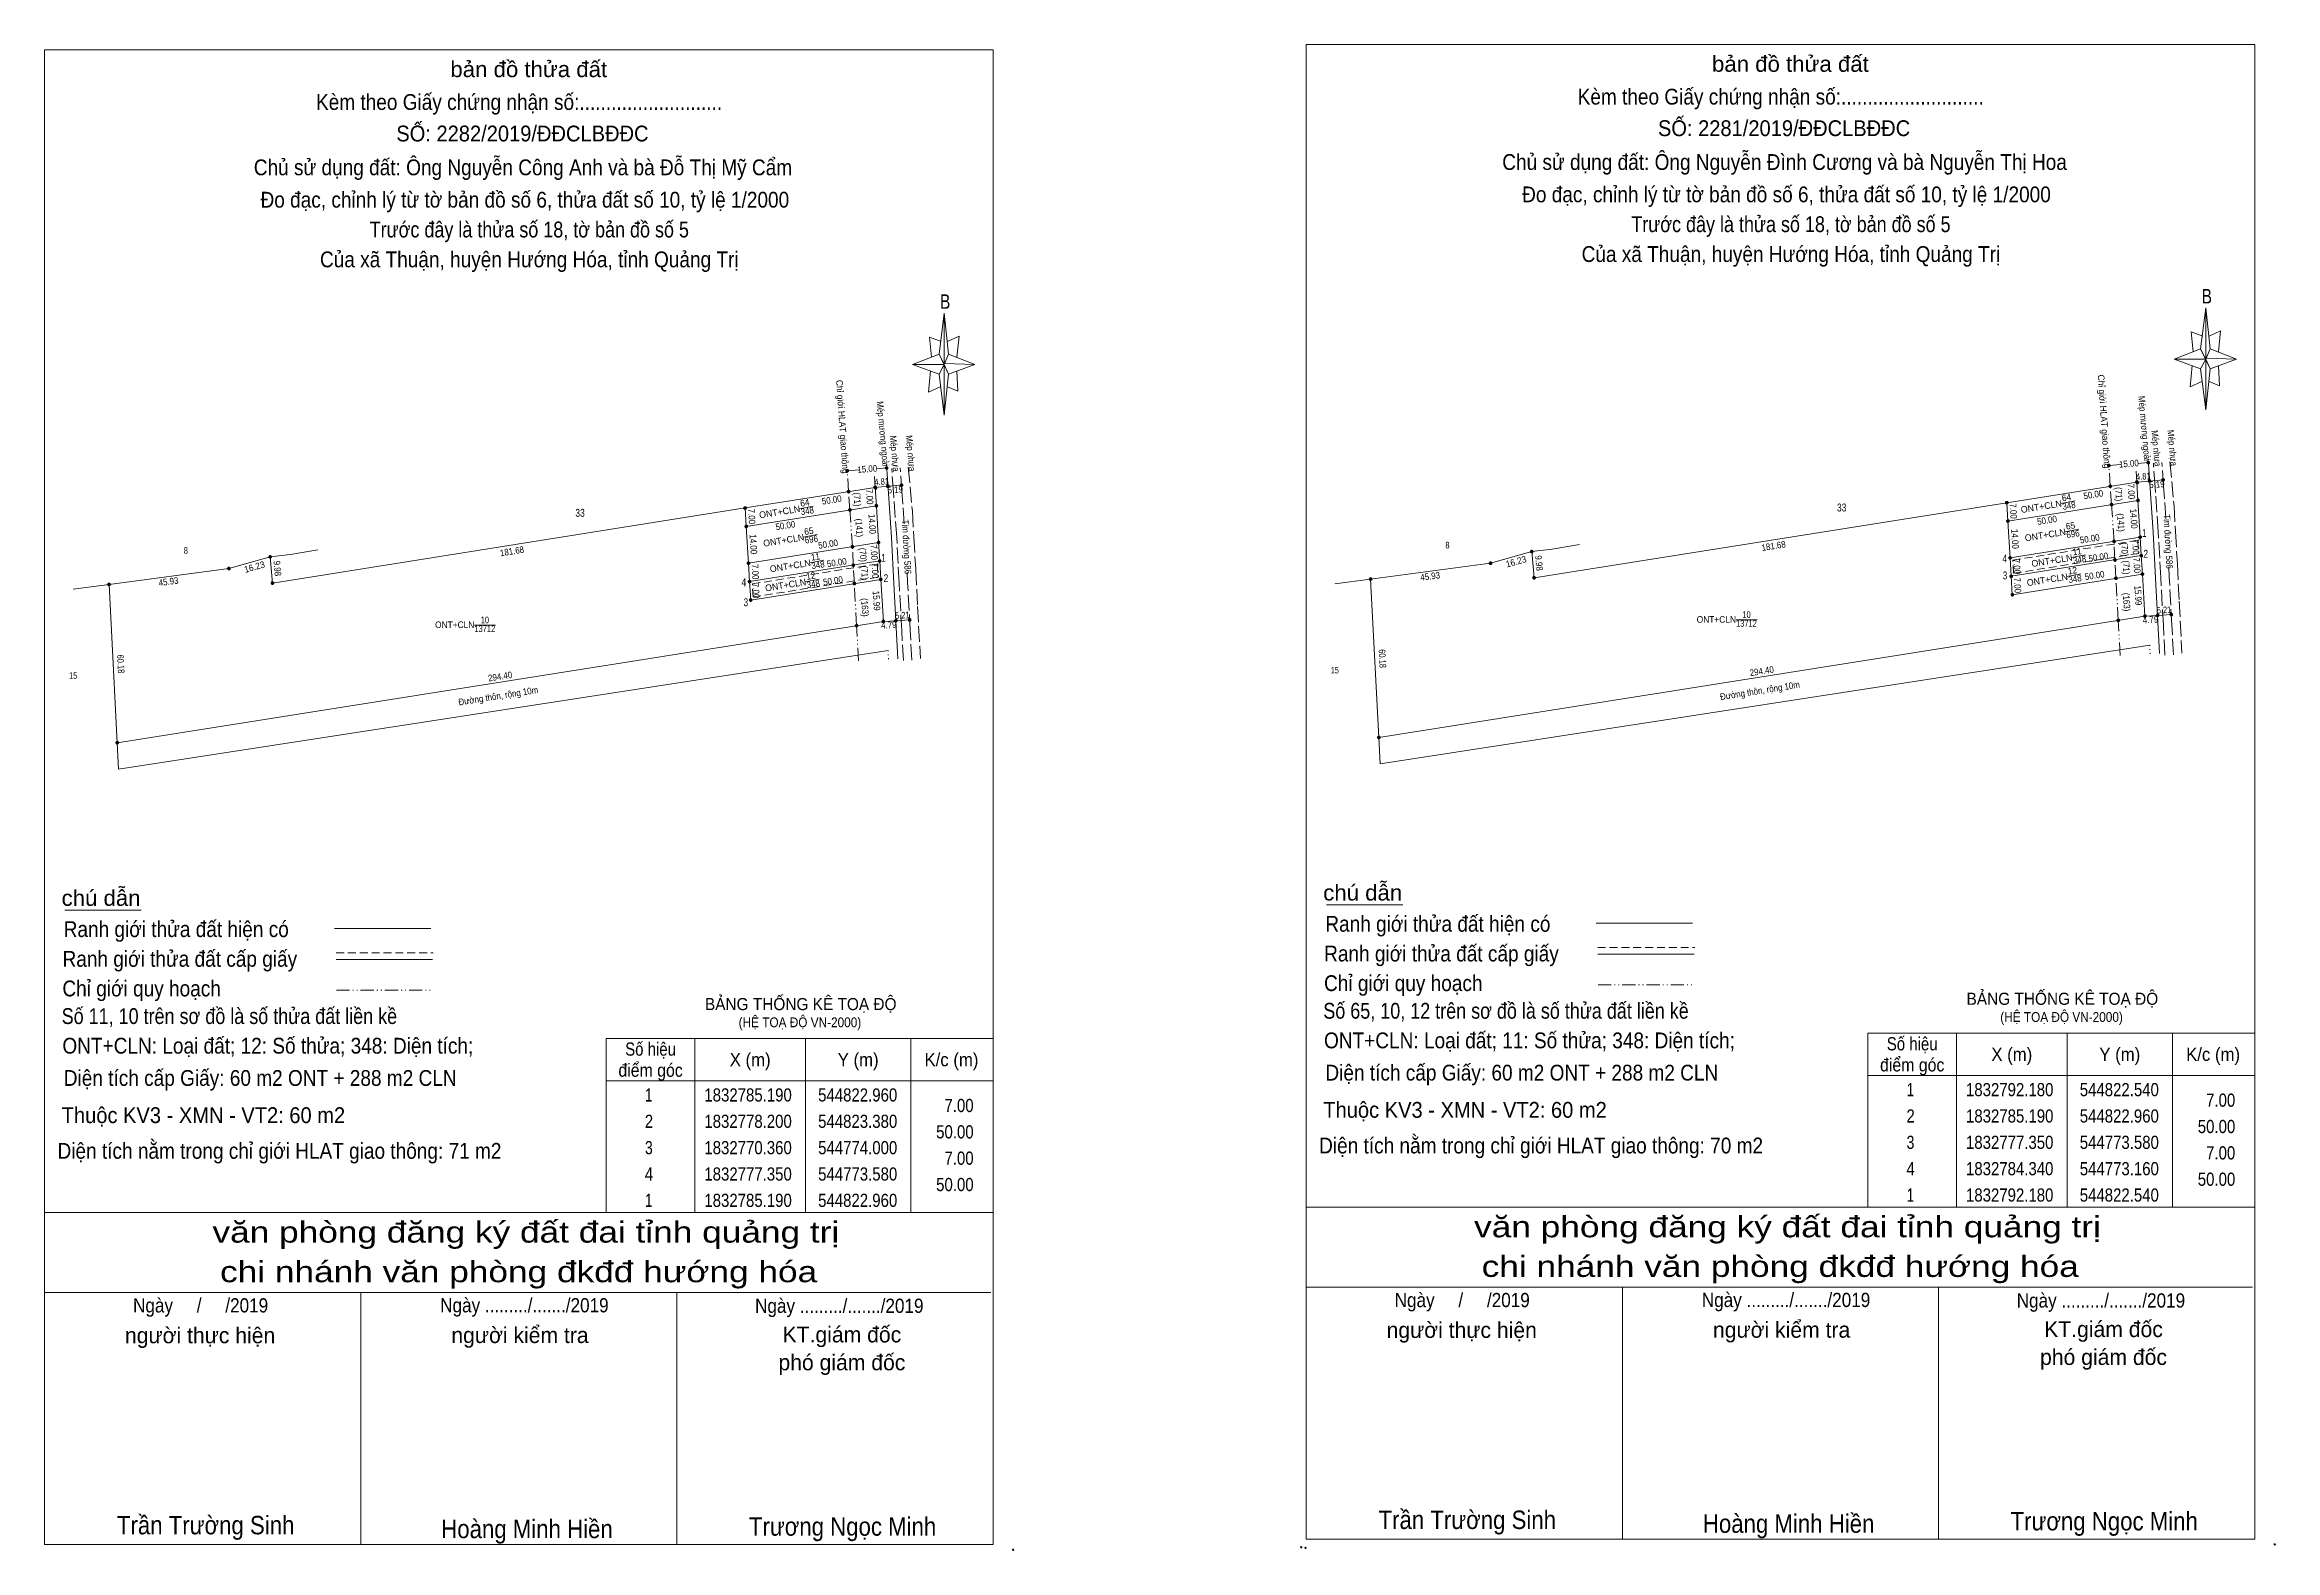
# Model space of a CAD drawing. Header units: metres. Extents: x 542053 to 545555, y 1832668 to 1833706.
# Drawn here: x 542582 to 543429, y 1833125 to 1833696 of the extents above; entities that cross this region are included whole.
import ezdxf
from ezdxf.enums import TextEntityAlignment as Align

# ---------------------------------------------------------------- set-up
doc = ezdxf.new("R2010")
doc.units = ezdxf.units.M
doc.header["$PDMODE"] = 32
doc.header["$PDSIZE"] = 0.5
for name, pattern in [('DASH_DOUBLE_DOT', [9.2, 5, -1.2, 0.3, -1.2, 0.3, -1.2]), ('DOT_DASHED', [7.7, 5, -1.2, 0.3, -1.2]), ('DOTTED', [1.5, 0.3, -1.2]), ('LONG_DASHED', [7.5, 6, -1.5]), ('MEDIUM_DASHED', [4.5, 3, -1.5])]:
    doc.linetypes.add(name, pattern=pattern)
for name, color, linetype, lineweight in [('1', 7, 'Continuous', 13), ('10', 7, 'Continuous', 13), ('17', 7, 'Continuous', 13), ('2', 7, 'Continuous', 13), ('28', 7, 'DASH_DOUBLE_DOT', 13), ('5', 7, 'Continuous', 13), ('6', 7, 'Continuous', 13), ('63', 7, 'Continuous', 13)]:
    doc.layers.add(name, color=color, linetype=linetype, lineweight=lineweight)

msp = doc.modelspace()

# ---------------------------------------------------------------- texts
at = {"layer": '1'}
for s, width, p in [('10', 0.85, (542749.255, 1833476.61)), ('ONT+CLN', 0.95, (543216.675, 1833476.81)), ('10', 0.85, (543228.125, 1833478.63)), ('ONT+CLN', 0.95, (542737.805, 1833474.79)), ('13712', 0.85, (542749.235, 1833473.3)), ('13712', 0.85, (543228.105, 1833475.32))]:
    msp.add_text(s, height=2.5, dxfattribs=dict(at, width=width)).set_placement(p, align=Align.CENTER)
for s, height, width, p in [('BẢNG THỐNG KÊ TOẠ ĐỘ ', 4.6, 0.95, (542832.78, 1833329.77)), ('BẢNG THỐNG KÊ TOẠ ĐỘ ', 4.6, 0.95, (543311.65, 1833331.79)), ('(HỆ TOẠ ĐỘ VN-2000)', 3.72, 0.9, (542845.58, 1833323.29)), ('(HỆ TOẠ ĐỘ VN-2000)', 3.72, 0.9, (543324.45, 1833325.31))]:
    msp.add_text(s, height=height, dxfattribs=dict(at, width=width)).set_placement(p)
at = {"layer": '2'}
for s, width, p in [('33', 0.8, (543264.255, 1833519.04)), ('33', 0.8, (542785.385, 1833517.02)), ('1', 0.65, (543379.105, 1833509.37)), ('2', 0.8, (543379.655, 1833501.46)), ('1', 0.65, (542900.555, 1833499.92)), ('4', 0.8, (543326.135, 1833499.69)), ('3', 0.75, (543326.26, 1833493.27)), ('4', 0.8, (542847.575, 1833490.68)), ('2', 0.8, (542901.475, 1833492.2)), ('3', 0.75, (542848.33, 1833483.07))]:
    msp.add_text(s, height=3, dxfattribs=dict(at, width=width)).set_placement(p, align=Align.CENTER)
at = {"layer": '28'}
for s, rotation, width, p in [('Chỉ giới HLAT giao thông', 273.945, 0.95, (542883.785, 1833551.106)), ('Chỉ giới HLAT giao thông', 273.945, 0.95, (543362.655, 1833553.126)), ('Mép mương ngoài', 275.25, 0.9, (542899.091, 1833548.444)), ('Mép mương ngoài', 275.25, 0.9, (543377.961, 1833550.464)), ('Mép nhựa', 275.25, 0.9, (542903.56, 1833540.894)), ('Mép nhựa', 275.25, 0.9, (542909.64, 1833541.024)), ('Mép nhựa', 275.25, 0.9, (543382.43, 1833542.914)), ('Mép nhựa', 275.25, 0.9, (543388.51, 1833543.044)), ('15.00', 4.52, 0.9, (543373.356, 1833535.954)), ('15.00', 4.52, 0.9, (542894.486, 1833533.934)), ('Tim đường 586', 273.151, 0.9, (542908.093, 1833505.524)), ('Tim đường 586', 273.151, 0.9, (543386.963, 1833507.544))]:
    msp.add_text(s, height=2.5, rotation=rotation, dxfattribs=dict(at, width=width)).set_placement(p, align=Align.CENTER)
at = {"layer": '5'}
for s, height, width, p in [('bản đồ thửa đất', 6, 1.05, (543244.785, 1833685.89)), ('bản đồ thửa đất', 6, 1.05, (542765.915, 1833683.87)), ('Kèm theo Giấy chứng nhận số:...........................', 6, 0.9, (542762.23, 1833671.43)), ('Kèm theo Giấy chứng nhận số:...........................', 6, 0.9, (543241.1, 1833673.45)), ('SỐ: 2282/2019/ĐĐCLBĐĐC', 6, 0.95, (542763.51, 1833659.47)), ('SỐ: 2281/2019/ĐĐCLBĐĐC', 6, 0.95, (543242.38, 1833661.49)), ('Chủ sử dụng đất: Ông Nguyễn Công Anh và bà Đỗ Thị Mỹ Cẩm', 6, 0.9, (542763.71, 1833646.63)), ('Chủ sử dụng đất: Ông Nguyễn Đình Cương và bà Nguyễn Thị Hoa', 6, 0.9, (543242.58, 1833648.65)), ('Đo đạc, chỉnh lý từ tờ bản đồ số 6, thửa đất số 10, tỷ lệ 1/2000 ', 6, 0.9, (542765.43, 1833634.35)), ('Đo đạc, chỉnh lý từ tờ bản đồ số 6, thửa đất số 10, tỷ lệ 1/2000 ', 6, 0.9, (543244.3, 1833636.37)), ('Trước đây là thửa số 18, tờ bản đồ số 5', 6, 0.85, (543244.99, 1833625.05)), ('Trước đây là thửa số 18, tờ bản đồ số 5', 6, 0.85, (542766.12, 1833623.03)), ('Của xã Thuận, huyện Hướng Hóa, tỉnh Quảng Trị', 6, 0.9, (542766.12, 1833611.7)), ('Của xã Thuận, huyện Hướng Hóa, tỉnh Quảng Trị', 6, 0.9, (543244.99, 1833613.72)), ('B', 5.51, 0.8, (542923.965, 1833595.95)), ('B', 5.51, 0.8, (543402.835, 1833597.97)), ('văn phòng đăng ký đất đai tỉnh quảng trị', 8, 1.25, (542764.82, 1833241.55)), ('văn phòng đăng ký đất đai tỉnh quảng trị', 8, 1.25, (543243.69, 1833243.57)), ('chi nhánh văn phòng đkđđ hướng hóa', 8, 1.25, (542762.065, 1833226.51)), ('chi nhánh văn phòng đkđđ hướng hóa', 8, 1.25, (543240.935, 1833228.53)), ('Ngày     /     /2019', 5.4, 0.9, (542641.355, 1833215.03)), ('Ngày ........./......./2019', 5.4, 0.9, (542764.26, 1833215.07)), ('Ngày ........./......./2019', 5.4, 0.9, (542883.78, 1833214.87)), ('Ngày     /     /2019', 5.4, 0.9, (543120.225, 1833217.05)), ('Ngày ........./......./2019', 5.4, 0.9, (543243.13, 1833217.09)), ('Ngày ........./......./2019', 5.4, 0.9, (543362.65, 1833216.89)), ('Trần Trường Sinh', 7, 0.9, (543122.145, 1833132.85)), ('Trần Trường Sinh', 7, 0.9, (542643.275, 1833130.83)), ('Hoàng Minh Hiền', 7, 0.9, (542765.245, 1833129.39)), ('Trương Ngọc Minh', 7, 0.9, (542885.035, 1833130.31)), ('Hoàng Minh Hiền', 7, 0.9, (543244.115, 1833131.41)), ('Trương Ngọc Minh', 7, 0.9, (543363.905, 1833132.33))]:
    msp.add_text(s, height=height, dxfattribs=dict(at, width=width)).set_placement(p, align=Align.CENTER)
for s, p in [('người thực hiện', (542641.165, 1833203.35)), ('người kiểm tra', (542762.58, 1833203.43)), ('KT.giám đốc', (542884.77, 1833203.67)), ('người thực hiện', (543120.035, 1833205.37)), ('người kiểm tra', (543241.45, 1833205.45)), ('KT.giám đốc', (543363.64, 1833205.69)), ('phó giám đốc', (542884.77, 1833193.09)), ('phó giám đốc', (543363.64, 1833195.11))]:
    msp.add_text(s, height=6, dxfattribs=at).set_placement(p, align=Align.CENTER)
at = {"layer": '6'}
for s, width, p in [('chú dẫn', 1.05, (543067.46, 1833371.37)), ('chú dẫn', 1.05, (542588.59, 1833369.35)), ('Ranh giới thửa đất hiện có ', 0.9, (542589.39, 1833357.51)), ('Ranh giới thửa đất hiện có ', 0.9, (543068.26, 1833359.53)), ('Ranh giới thửa đất cấp giấy', 0.9, (542588.95, 1833346.23)), ('Ranh giới thửa đất cấp giấy', 0.9, (543067.82, 1833348.25)), ('Chỉ giới quy hoạch', 0.9, (543067.78, 1833337.01)), ('Chỉ giới quy hoạch', 0.9, (542588.91, 1833334.99)), ('Số 11, 10 trên sơ đồ là số thửa đất liền kề', 0.85, (542588.63, 1833324.51)), ('Số 65, 10, 12 trên sơ đồ là số thửa đất liền kề', 0.85, (543067.5, 1833326.53)), ('ONT+CLN: Loại đất; 12: Số thửa; 348: Diện tích;', 0.9, (542588.91, 1833313.27)), ('ONT+CLN: Loại đất; 11: Số thửa; 348: Diện tích;', 0.9, (543067.78, 1833315.29)), ('Diện tích cấp Giấy: 60 m2 ONT + 288 m2 CLN', 0.9, (543068.3, 1833303.05)), ('Diện tích cấp Giấy: 60 m2 ONT + 288 m2 CLN', 0.9, (542589.43, 1833301.03)), ('Thuộc KV3 - XMN - VT2: 60 m2', 0.95, (542588.63, 1833286.91)), ('Thuộc KV3 - XMN - VT2: 60 m2', 0.95, (543067.5, 1833288.93)), ('Diện tích nằm trong chỉ giới HLAT giao thông: 71 m2', 0.9, (542587.04, 1833273.37)), ('Diện tích nằm trong chỉ giới HLAT giao thông: 70 m2', 0.9, (543065.91, 1833275.39))]:
    msp.add_text(s, height=6, dxfattribs=dict(at, width=width)).set_placement(p)
at = {"layer": '63'}
for s, rotation, width, p in [('4.81', 4.536, 0.85, (542899.956, 1833529.099)), ('4.81', 4.536, 0.85, (543378.826, 1833531.119)), ('5.19', 4.534, 0.9, (543383.986, 1833528.079)), ('64', 9.021, 0.95, (542870.879, 1833521.099)), ('50.00', 9.021, 0.9, (542881.099, 1833522.18)), ('(71)', 273.439, 0.9, (542889.352, 1833523.51)), ('7.00', 273.439, 0.9, (542894.073, 1833524.525)), ('5.19', 4.534, 0.9, (542905.116, 1833526.059)), ('7.00', 273.439, 0.9, (543328.183, 1833519.105)), ('64', 9.021, 0.95, (543349.749, 1833523.119)), ('348', 9.021, 0.9, (543350.704, 1833520.021)), ('50.00', 9.021, 0.9, (543359.969, 1833524.2)), ('(71)', 273.439, 0.9, (543368.222, 1833525.53)), ('7.00', 273.439, 0.9, (543372.943, 1833526.545)), ('7.00', 273.439, 0.9, (542849.313, 1833517.085)), ('50.00', 9.021, 0.9, (542863.519, 1833512.46)), ('348', 9.021, 0.9, (542871.834, 1833518.001)), ('65', 9.021, 0.95, (542872.404, 1833510.332)), ('(141)', 273.441, 0.9, (542890.092, 1833512.74)), ('14.00', 273.441, 0.9, (542895.052, 1833514.19)), ('50.00', 9.021, 0.9, (543342.389, 1833514.48)), ('65', 9.021, 0.95, (543351.274, 1833512.352)), ('(141)', 273.441, 0.9, (543368.962, 1833514.76)), ('14.00', 273.441, 0.9, (543373.922, 1833516.21)), ('181.68', 9.025, 0.9, (542759.734, 1833502.702)), ('14.00', 273.441, 0.9, (542849.942, 1833506.51)), ('696', 9.021, 0.9, (542873.364, 1833507.227)), ('50.00', 9.021, 0.9, (542879.719, 1833505.44)), ('(70)', 273.441, 0.9, (542891.542, 1833502.49)), ('7.00', 273.439, 0.9, (542895.773, 1833503.475)), ('181.68', 9.025, 0.9, (543238.604, 1833504.722)), ('14.00', 273.441, 0.9, (543328.812, 1833508.53)), ('696', 9.021, 0.9, (543352.234, 1833509.247)), ('11', 9.021, 0.9, (543353.794, 1833502.618)), ('50.00', 9.021, 0.9, (543358.589, 1833507.46)), ('(70)', 273.441, 0.9, (543370.412, 1833504.51)), ('7.00', 273.439, 0.9, (543374.643, 1833505.495)), ('16.23', 15.8, 0.95, (542662.135, 1833496.788)), ('9.98', 275.059, 0.9, (542669.274, 1833497.31)), ('7.00', 273.439, 0.9, (542850.663, 1833496.065)), ('12', 9.021, 0.95, (542873.154, 1833493.338)), ('348', 9.021, 0.9, (542875.874, 1833497.501)), ('11', 9.021, 0.9, (542874.924, 1833500.598)), ('50.00', 9.021, 0.9, (542883.019, 1833498.43)), ('(71)', 273.441, 0.9, (542892.172, 1833495.69)), ('7.00', 273.439, 0.9, (542896.193, 1833496.485)), ('45.93', 7.532, 0.9, (543108.211, 1833493.209)), ('16.23', 15.8, 0.95, (543141.005, 1833498.808)), ('9.98', 275.059, 0.9, (543148.144, 1833499.33)), ('7.00', 273.439, 0.9, (543329.533, 1833498.085)), ('12', 9.021, 0.95, (543352.024, 1833495.358)), ('348', 9.021, 0.9, (543354.744, 1833499.521)), ('50.00', 9.021, 0.9, (543360.449, 1833493.52)), ('50.00', 9.021, 0.9, (543361.889, 1833500.45)), ('(71)', 273.441, 0.9, (543371.042, 1833497.71)), ('7.00', 273.439, 0.9, (543375.063, 1833498.505)), ('45.93', 7.532, 0.9, (542629.341, 1833491.189)), ('7.00', 273.439, 0.9, (542850.903, 1833488.895)), ('348', 9.021, 0.9, (542874.114, 1833490.241)), ('50.00', 9.021, 0.9, (542881.579, 1833491.5)), ('15.99', 273.478, 0.9, (542896.674, 1833485.071)), ('7.00', 273.439, 0.9, (543329.773, 1833490.915)), ('348', 9.021, 0.9, (543352.984, 1833492.261)), ('(163)', 273.441, 0.9, (543371.162, 1833484.57)), ('15.99', 273.478, 0.9, (543375.544, 1833487.091)), ('(163)', 273.441, 0.9, (542892.292, 1833482.55)), ('5.21', 3.515, 0.85, (542907.803, 1833478.398)), ('4.79', 3.472, 0.9, (543381.524, 1833476.734)), ('5.21', 3.515, 0.85, (543386.673, 1833480.418)), ('4.79', 3.472, 0.9, (542902.654, 1833474.714)), ('60.18', 272.981, 0.85, (542609.83, 1833461.115)), ('60.18', 272.981, 0.85, (543088.7, 1833463.135)), ('294.40', 8.997, 0.9, (542755.24, 1833455.197)), ('Đường thôn, rộng 10m', 8.997, 0.9, (543233.405, 1833449.797)), ('294.40', 8.997, 0.9, (543234.11, 1833457.217)), ('Đường thôn, rộng 10m', 8.997, 0.9, (542754.535, 1833447.777))]:
    msp.add_text(s, height=2.5, rotation=rotation, dxfattribs=dict(at, width=width)).set_placement(p, align=Align.CENTER)
for p in [(543340.199, 1833519.664), (542861.329, 1833517.644), (542862.859, 1833506.874), (543341.729, 1833508.894), (542865.369, 1833497.144), (543344.239, 1833499.164), (542863.609, 1833489.884), (543342.479, 1833491.904)]:
    msp.add_text('ONT+CLN', height=2.5, rotation=9.021, dxfattribs=at).set_placement(p, align=Align.CENTER)
for s, height, width, p in [('8', 2.5, 0.75, (542635.745, 1833502.99)), ('8', 2.5, 0.75, (543114.615, 1833505.01)), ('15', 2.5, 0.8, (542592.99, 1833455.54)), ('15', 2.5, 0.8, (543071.86, 1833457.56)), ('Số hiệu', 5, 0.85, (543291.015, 1833314.51)), ('điểm góc', 5, 0.9, (542812.155, 1833304.49)), ('Số hiệu', 5, 0.85, (542812.145, 1833312.49)), ('X (m)', 5, 0.95, (542849.96, 1833308.49)), ('Y (m)', 5, 0.95, (542890.95, 1833308.49)), ('K/c (m)', 5, 0.95, (542926.355, 1833308.49)), ('điểm góc', 5, 0.9, (543291.025, 1833306.51)), ('X (m)', 5, 0.95, (543328.83, 1833310.51)), ('Y (m)', 5, 0.95, (543369.82, 1833310.51)), ('K/c (m)', 5, 0.95, (543405.225, 1833310.51)), (' 1', 5, 0.75, (543289.62, 1833297.11)), ('1832792.180', 5, 0.85, (543328.03, 1833297.11)), ('544822.540', 5, 0.85, (543369.635, 1833297.11)), (' 1', 5, 0.75, (542810.75, 1833295.09)), ('1832785.190', 5, 0.85, (542849.16, 1833295.09)), ('544822.960', 5, 0.85, (542890.765, 1833295.09)), (' 2', 5, 0.85, (542810.76, 1833285.09)), ('1832778.200', 5, 0.85, (542849.16, 1833285.09)), ('544823.380', 5, 0.85, (542890.765, 1833285.09)), (' 2', 5, 0.85, (543289.63, 1833287.11)), ('1832785.190', 5, 0.85, (543328.03, 1833287.11)), ('544822.960', 5, 0.85, (543369.635, 1833287.11)), (' 3', 5, 0.8, (542810.755, 1833275.09)), ('1832770.360', 5, 0.85, (542849.16, 1833275.09)), ('544774.000', 5, 0.85, (542890.765, 1833275.09)), (' 3', 5, 0.8, (543289.625, 1833277.11)), ('1832777.350', 5, 0.85, (543328.03, 1833277.11)), ('544773.580', 5, 0.85, (543369.635, 1833277.11)), (' 4', 5, 0.85, (542810.75, 1833265.09)), ('1832777.350', 5, 0.85, (542849.16, 1833265.09)), ('544773.580', 5, 0.85, (542890.765, 1833265.09)), (' 4', 5, 0.85, (543289.62, 1833267.11)), ('1832784.340', 5, 0.85, (543328.03, 1833267.11)), ('544773.160', 5, 0.85, (543369.635, 1833267.11)), (' 1', 5, 0.75, (542810.75, 1833255.09)), ('1832785.190', 5, 0.85, (542849.16, 1833255.09)), ('544822.960', 5, 0.85, (542890.765, 1833255.09)), (' 1', 5, 0.75, (543289.62, 1833257.11)), ('1832792.180', 5, 0.85, (543328.03, 1833257.11)), ('544822.540', 5, 0.85, (543369.635, 1833257.11))]:
    msp.add_text(s, height=height, dxfattribs=dict(at, width=width)).set_placement(p, align=Align.CENTER)
at = {"layer": '63', "width": 0.85}
for s, p in [('7.00', (542934.76, 1833291.09)), ('7.00', (543413.63, 1833293.11)), ('50.00', (542934.77, 1833281.09)), ('50.00', (543413.64, 1833283.11)), ('7.00', (542934.76, 1833271.09)), ('7.00', (543413.63, 1833273.11)), ('50.00', (543413.64, 1833263.11)), ('50.00', (542934.77, 1833261.09))]:
    msp.add_text(s, height=5, dxfattribs=at).set_placement(p, align=Align.RIGHT)

# ---------------------------------------------------------------- hatches: boundary and pattern name
at = {"layer": '28'}
for points in [[(542887.28, 1833534.5, 1), (542886.28, 1833534.5, 1)], [(542902.24, 1833535.54, 1), (542901.24, 1833535.54, 1)], [(543366.15, 1833536.52, 1), (543365.15, 1833536.52, 1)], [(543376.8, 1833530.21, 1), (543375.8, 1833530.21, 1)], [(543381.11, 1833537.56, 1), (543380.11, 1833537.56, 1)], [(543381.59, 1833530.59, 1), (543380.59, 1833530.59, 1)], [(543386.76, 1833531, 1), (543385.76, 1833531, 1)], [(542887.82, 1833526.59, 1), (542886.82, 1833526.59, 1)], [(542897.93, 1833528.19, 1), (542896.93, 1833528.19, 1)], [(542898.35, 1833521.2, 1), (542897.35, 1833521.2, 1)], [(542902.72, 1833528.57, 1), (542901.72, 1833528.57, 1)], [(542907.89, 1833528.98, 1), (542906.89, 1833528.98, 1)], [(543327.42, 1833522.37, 1), (543326.42, 1833522.37, 1)], [(543366.69, 1833528.61, 1), (543365.69, 1833528.61, 1)], [(543367.18, 1833521.63, 1), (543366.18, 1833521.63, 1)], [(543377.22, 1833523.22, 1), (543376.22, 1833523.22, 1)], [(542848.55, 1833520.35, 1), (542847.55, 1833520.35, 1)], [(542848.97, 1833513.36, 1), (542847.97, 1833513.36, 1)], [(542888.31, 1833519.61, 1), (542887.31, 1833519.61, 1)], [(543327.84, 1833515.38, 1), (543326.84, 1833515.38, 1)], [(542889.27, 1833505.65, 1), (542888.27, 1833505.65, 1)], [(542899.19, 1833507.23, 1), (542898.19, 1833507.23, 1)], [(543368.14, 1833507.67, 1), (543367.14, 1833507.67, 1)], [(543378.06, 1833509.25, 1), (543377.06, 1833509.25, 1)], [(542652.62, 1833497.37, 1), (542651.62, 1833497.37, 1)], [(542668.24, 1833501.79, 1), (542667.24, 1833501.79, 1)], [(542849.81, 1833499.39, 1), (542848.81, 1833499.39, 1)], [(542889.61, 1833498.65, 1), (542888.61, 1833498.65, 1)], [(542899.61, 1833500.24, 1), (542898.61, 1833500.24, 1)], [(543131.49, 1833499.39, 1), (543130.49, 1833499.39, 1)], [(543147.11, 1833503.81, 1), (543146.11, 1833503.81, 1)], [(543328.68, 1833501.41, 1), (543327.68, 1833501.41, 1)], [(543368.48, 1833500.67, 1), (543367.48, 1833500.67, 1)], [(543378.48, 1833502.26, 1), (543377.48, 1833502.26, 1)], [(542607.09, 1833491.35, 1), (542606.09, 1833491.35, 1)], [(542669.12, 1833491.85, 1), (542668.12, 1833491.85, 1)], [(542850.23, 1833492.4, 1), (542849.23, 1833492.4, 1)], [(542889.99, 1833491.66, 1), (542888.99, 1833491.66, 1)], [(542900.03, 1833493.25, 1), (542899.03, 1833493.25, 1)], [(543085.96, 1833493.37, 1), (543084.96, 1833493.37, 1)], [(543147.99, 1833493.87, 1), (543146.99, 1833493.87, 1)], [(543329.1, 1833494.42, 1), (543328.1, 1833494.42, 1)], [(543329.52, 1833487.43, 1), (543328.52, 1833487.43, 1)], [(543368.86, 1833493.68, 1), (543367.86, 1833493.68, 1)], [(543378.9, 1833495.27, 1), (543377.9, 1833495.27, 1)], [(542850.65, 1833485.41, 1), (542849.65, 1833485.41, 1)], [(543379.87, 1833479.31, 1), (543378.87, 1833479.31, 1)], [(543384.65, 1833479.59, 1), (543383.65, 1833479.59, 1)], [(543389.86, 1833479.91, 1), (543388.86, 1833479.91, 1)], [(542890.85, 1833475.68, 1), (542889.85, 1833475.68, 1)], [(542901, 1833477.29, 1), (542900, 1833477.29, 1)], [(542905.78, 1833477.57, 1), (542904.78, 1833477.57, 1)], [(542910.99, 1833477.89, 1), (542909.99, 1833477.89, 1)], [(543369.72, 1833477.7, 1), (543368.72, 1833477.7, 1)], [(542610.22, 1833431.25, 1), (542609.22, 1833431.25, 1)], [(543089.09, 1833433.27, 1), (543088.09, 1833433.27, 1)]]:
    msp.add_hatch(color=256, dxfattribs=at).paths.add_polyline_path(points)

# ---------------------------------------------------------------- linework, layer by layer
at = {"layer": '1'}
for p, q in [((542685.9, 1833504.51), (542675.45, 1833502.76)), ((543164.77, 1833506.53), (543154.32, 1833504.78))]:
    msp.add_line(p, q, dxfattribs=at)
for points in [[(543147.49, 1833493.87), (543326.92, 1833522.37), (543376.3, 1833530.21)], [(542668.62, 1833491.85), (542848.05, 1833520.35), (542897.43, 1833528.19)], [(543154.32, 1833504.78), (543146.61, 1833503.81), (543147.49, 1833493.87)], [(543154.32, 1833504.78), (543146.61, 1833503.81), (543147.49, 1833493.87)], [(543154.32, 1833504.78), (543146.61, 1833503.81), (543147.49, 1833493.87)], [(542675.45, 1833502.76), (542667.74, 1833501.79), (542668.62, 1833491.85)], [(542675.45, 1833502.76), (542667.74, 1833501.79), (542668.62, 1833491.85)], [(542675.45, 1833502.76), (542667.74, 1833501.79), (542668.62, 1833491.85)]]:
    msp.add_lwpolyline(points, dxfattribs=at)
for points in [[(543326.92, 1833522.37), (543327.34, 1833515.38), (543328.18, 1833501.41), (543328.6, 1833494.42), (543329.02, 1833487.43), (543378.4, 1833495.27), (543379.37, 1833479.31), (543088.59, 1833433.27), (543085.46, 1833493.37), (543130.99, 1833499.39), (543146.61, 1833503.81), (543147.49, 1833493.87)], [(542848.05, 1833520.35), (542848.47, 1833513.36), (542849.31, 1833499.39), (542849.73, 1833492.4), (542850.15, 1833485.41), (542899.53, 1833493.25), (542900.5, 1833477.29), (542609.72, 1833431.25), (542606.59, 1833491.35), (542652.12, 1833497.37), (542667.74, 1833501.79), (542668.62, 1833491.85)], [(543377.98, 1833502.26), (543378.4, 1833495.27), (543329.02, 1833487.43), (543328.6, 1833494.42)]]:
    msp.add_lwpolyline(points, close=True, dxfattribs=at)
at = {"layer": '1', "linetype": 'MEDIUM_DASHED'}
for points in [[(543376.63, 1833508.09), (543376.93, 1833503.11), (543329.53, 1833495.58), (543329.23, 1833500.56)], [(542898.18, 1833499.08), (542898.48, 1833494.1), (542851.08, 1833486.57), (542850.78, 1833491.55)]]:
    msp.add_lwpolyline(points, close=True, dxfattribs=at)
at = {"layer": '10'}
for p, q in [((543382.43, 1833511.17), (543380.52, 1833538.94)), ((542897.43, 1833528.19), (542897.1, 1833532.3)), ((542903.56, 1833509.15), (542901.65, 1833536.92)), ((543376.3, 1833530.21), (543375.97, 1833534.32)), ((543376.3, 1833530.21), (543376.72, 1833523.22)), ((542897.43, 1833528.19), (542897.85, 1833521.2)), ((542904.52, 1833491.74), (542903.56, 1833509.18)), ((543383.39, 1833493.76), (543382.43, 1833511.2)), ((542906.05, 1833463.14), (542904.52, 1833491.74)), ((543384.92, 1833465.16), (543383.39, 1833493.76))]:
    msp.add_line(p, q, dxfattribs=at)
at = {"layer": '10', "linetype": 'DASH_DOUBLE_DOT'}
for p, q in [((542887.32, 1833526.59), (542886.69, 1833535.82)), ((543366.19, 1833528.61), (543365.56, 1833537.84)), ((542889.11, 1833498.65), (542888.77, 1833505.65)), ((543367.98, 1833500.67), (543367.64, 1833507.67)), ((542889.49, 1833491.66), (542889.11, 1833498.65)), ((543368.36, 1833493.68), (543367.98, 1833500.67))]:
    msp.add_line(p, q, dxfattribs=at)
at = {"layer": '10', "linetype": 'LONG_DASHED'}
for p, q in [((542907.58, 1833526.62), (542906.88, 1833535.54)), ((543386.45, 1833528.64), (543385.75, 1833537.56)), ((542908.42, 1833514.37), (542907.58, 1833526.59)), ((543387.29, 1833516.39), (543386.45, 1833528.61)), ((542909.73, 1833492.03), (542909.51, 1833496.02)), ((543388.6, 1833494.05), (543388.38, 1833498.04)), ((542910.7, 1833473.93), (542909.73, 1833492.02)), ((543389.57, 1833475.95), (543388.6, 1833494.04)), ((542911.31, 1833462.64), (542910.7, 1833473.93)), ((543390.18, 1833464.66), (543389.57, 1833475.95))]:
    msp.add_line(p, q, dxfattribs=at)
for points in [[(542908.1, 1833462.47), (542907.49, 1833473.76), (542906.52, 1833491.85), (542905.56, 1833509.29), (542904.38, 1833526.37), (542903.68, 1833535.29)], [(542909.98, 1833535.85), (542911.52, 1833519.09), (542912.08, 1833509.45), (542912.8, 1833497.08), (542913.48, 1833483), (542914.55, 1833463.23)], [(543386.97, 1833464.49), (543386.36, 1833475.78), (543385.39, 1833493.87), (543384.43, 1833511.31), (543383.25, 1833528.39), (543382.55, 1833537.31)], [(543388.85, 1833537.87), (543390.39, 1833521.11), (543390.95, 1833511.47), (543391.67, 1833499.1), (543392.35, 1833485.02), (543393.42, 1833465.25)]]:
    msp.add_lwpolyline(points, dxfattribs=at)
at = {"layer": '10', "linetype": 'DASH_DOUBLE_DOT'}
for points in [[(542888.77, 1833505.65), (542887.81, 1833519.61), (542887.32, 1833526.59)], [(543367.64, 1833507.67), (543366.68, 1833521.63), (543366.19, 1833528.61)], [(542891.07, 1833462.34), (542890.35, 1833475.68), (542889.49, 1833491.66)], [(543369.94, 1833464.36), (543369.22, 1833477.7), (543368.36, 1833493.68)]]:
    msp.add_lwpolyline(points, dxfattribs=at)
at = {"layer": '10'}
for points in [[(543326.92, 1833522.37), (543327.34, 1833515.38), (543376.72, 1833523.22), (543377.56, 1833509.25)], [(542848.05, 1833520.35), (542848.47, 1833513.36), (542897.85, 1833521.2), (542898.69, 1833507.23)], [(542848.47, 1833513.36), (542849.31, 1833499.39), (542898.69, 1833507.23), (542899.11, 1833500.24)], [(543327.34, 1833515.38), (543328.18, 1833501.41), (543377.56, 1833509.25), (543377.98, 1833502.26)], [(542652.12, 1833497.37), (542606.59, 1833491.35), (542593.03, 1833489.56)], [(542849.31, 1833499.39), (542849.73, 1833492.4), (542899.11, 1833500.24), (542899.53, 1833493.25), (542900.5, 1833477.29)], [(543130.99, 1833499.39), (543085.46, 1833493.37), (543071.9, 1833491.58)], [(543328.18, 1833501.41), (543328.6, 1833494.42), (543377.98, 1833502.26), (543378.4, 1833495.27), (543379.37, 1833479.31)], [(542849.73, 1833492.4), (542850.15, 1833485.41), (542899.53, 1833493.25)], [(543328.6, 1833494.42), (543329.02, 1833487.43), (543378.4, 1833495.27)]]:
    msp.add_lwpolyline(points, dxfattribs=at)
at = {"layer": '17'}
for p, q in [((543068.7, 1833369.73), (543097.66, 1833369.73)), ((542589.83, 1833367.71), (542618.79, 1833367.71))]:
    msp.add_line(p, q, dxfattribs=at)
at = {"layer": '2'}
for p, q in [((542610.24, 1833421.21), (542902.32, 1833466.3)), ((543089.11, 1833423.23), (543381.19, 1833468.32))]:
    msp.add_line(p, q, dxfattribs=at)
at = {"layer": '2', "linetype": 'DOTTED'}
for p, q in [((542902.32, 1833466.3), (542902.5, 1833461.87)), ((543381.19, 1833468.32), (543381.37, 1833463.89))]:
    msp.add_line(p, q, dxfattribs=at)
at = {"layer": '2'}
for points in [[(542606.59, 1833491.35), (542609.72, 1833431.25), (542900.5, 1833477.29)], [(543085.46, 1833493.37), (543088.59, 1833433.27), (543379.37, 1833479.31)]]:
    msp.add_lwpolyline(points, dxfattribs=at)
for p in [(543376.65, 1833529.71), (542897.78, 1833527.69)]:
    msp.add_point(p, dxfattribs=at)
at = {"layer": '28', "linetype": 'Continuous'}
for p, q in [((542886.78, 1833534.5), (542891.37, 1833534.82)), ((542897.74, 1833535.26), (542901.74, 1833535.54)), ((543365.65, 1833536.52), (543370.24, 1833536.84)), ((543376.61, 1833537.28), (543380.61, 1833537.56)), ((542652.12, 1833497.37), (542667.74, 1833501.79)), ((543130.99, 1833499.39), (543146.61, 1833503.81)), ((542609.72, 1833431.25), (542610.24, 1833421.21)), ((543088.59, 1833433.27), (543089.11, 1833423.23))]:
    msp.add_line(p, q, dxfattribs=at)
at = {"layer": '28'}
for centre in [(542886.78, 1833534.5), (542901.74, 1833535.54), (543365.65, 1833536.52), (543376.3, 1833530.21), (543380.61, 1833537.56), (543381.09, 1833530.59), (543386.26, 1833531), (542887.32, 1833526.59), (542897.43, 1833528.19), (542897.85, 1833521.2), (542902.22, 1833528.57), (542907.39, 1833528.98), (543326.92, 1833522.37), (543366.19, 1833528.61), (543366.68, 1833521.63), (543376.72, 1833523.22), (542848.05, 1833520.35), (542848.47, 1833513.36), (542887.81, 1833519.61), (543327.34, 1833515.38), (542888.77, 1833505.65), (542898.69, 1833507.23), (543367.64, 1833507.67), (543377.56, 1833509.25), (542652.12, 1833497.37), (542667.74, 1833501.79), (542849.31, 1833499.39), (542889.11, 1833498.65), (543130.99, 1833499.39), (543146.61, 1833503.81), (543328.18, 1833501.41), (543367.98, 1833500.67), (542606.59, 1833491.35), (542668.62, 1833491.85), (542849.73, 1833492.4), (542889.49, 1833491.66), (543085.46, 1833493.37), (543147.49, 1833493.87), (543328.6, 1833494.42), (543329.02, 1833487.43), (543368.36, 1833493.68), (542850.15, 1833485.41), (543379.37, 1833479.31), (543384.15, 1833479.59), (543389.36, 1833479.91), (542890.35, 1833475.68), (542900.5, 1833477.29), (542905.28, 1833477.57), (542910.49, 1833477.89), (543369.22, 1833477.7), (542609.72, 1833431.25), (543088.59, 1833433.27)]:
    msp.add_circle(centre, 0.5, dxfattribs=at)
at = {"layer": '28', "linetype": 'DOT_DASHED'}
for centre in [(542899.11, 1833500.24), (543377.98, 1833502.26), (542899.53, 1833493.25), (543378.4, 1833495.27)]:
    msp.add_circle(centre, 0.5, dxfattribs=at)
at = {"layer": '5'}
for p, q in [((542921.63, 1833578.75), (542923.63, 1833594.35)), ((543400.5, 1833580.77), (543402.5, 1833596.37)), ((543404.1, 1833580.77), (543414.1, 1833576.77)), ((542921.63, 1833571.15), (542911.63, 1833574.75)), ((542925.23, 1833578.75), (542935.23, 1833574.75)), ((542928.43, 1833572.35), (542928.83, 1833564.75)), ((543400.5, 1833573.17), (543390.5, 1833576.77)), ((543404.1, 1833573.17), (543402.5, 1833557.57)), ((543407.3, 1833574.37), (543407.7, 1833566.77)), ((542925.23, 1833571.15), (542923.63, 1833555.55)), ((542928.83, 1833564.75), (542924.83, 1833566.35)), ((543407.7, 1833566.77), (543403.7, 1833568.37)), ((542582.15, 1833252.99), (542942.15, 1833252.99)), ((543061.02, 1833255.01), (543421.02, 1833255.01)), ((542582.15, 1833222.59), (542941.35, 1833222.59)), ((542582.15, 1833222.59), (542941.35, 1833222.59)), ((542582.15, 1833222.59), (542941.35, 1833222.59)), ((542702.15, 1833126.99), (542702.15, 1833222.59)), ((542822.15, 1833126.99), (542822.15, 1833222.59)), ((543061.02, 1833224.61), (543420.22, 1833224.61)), ((543061.02, 1833224.61), (543420.22, 1833224.61)), ((543061.02, 1833224.61), (543420.22, 1833224.61)), ((543181.02, 1833129.01), (543181.02, 1833224.61)), ((543301.02, 1833129.01), (543301.02, 1833224.61))]:
    msp.add_line(p, q, dxfattribs=at)
for points in [[(542582.15, 1833694.19), (542942.15, 1833694.19), (542942.15, 1833126.99), (542582.15, 1833126.99)], [(543061.02, 1833696.21), (543421.02, 1833696.21), (543421.02, 1833129.01), (543061.02, 1833129.01)], [(542923.63, 1833594.35), (542925.23, 1833578.75), (542923.63, 1833574.75)], [(543402.5, 1833596.37), (543404.1, 1833580.77), (543402.5, 1833576.77)], [(543402.5, 1833576.77), (543390.5, 1833576.77), (543400.5, 1833580.77), (543404.1, 1833573.17), (543414.1, 1833576.77), (543402.5, 1833577.17)], [(542923.63, 1833574.75), (542911.63, 1833574.75), (542921.63, 1833578.75), (542925.23, 1833571.15), (542935.23, 1833574.75), (542923.63, 1833575.15)], [(542923.63, 1833574.75), (542923.63, 1833555.55), (542921.63, 1833571.15)], [(543402.5, 1833576.77), (543402.5, 1833557.57), (543400.5, 1833573.17)]]:
    msp.add_lwpolyline(points, close=True, dxfattribs=at)
for points in [[(542922.43, 1833583.55), (542918.03, 1833585.15), (542918.83, 1833577.55)], [(542924.83, 1833583.55), (542929.23, 1833585.55), (542928.43, 1833577.55)], [(543402.5, 1833576.77), (543400.5, 1833580.77), (543390.5, 1833576.77)], [(543401.3, 1833585.57), (543396.9, 1833587.17), (543397.7, 1833579.57)], [(543403.7, 1833585.57), (543408.1, 1833587.57), (543407.3, 1833579.57)], [(542923.63, 1833574.75), (542921.63, 1833578.75), (542911.63, 1833574.75)], [(542918.43, 1833572.35), (542917.63, 1833564.35), (542922.03, 1833566.35)], [(542923.63, 1833574.75), (542925.23, 1833571.15), (542935.23, 1833574.75)], [(543397.3, 1833574.37), (543396.5, 1833566.37), (543400.9, 1833568.37)], [(543402.5, 1833576.77), (543404.1, 1833573.17), (543414.1, 1833576.77)], [(542942.15, 1833126.99), (542582.15, 1833126.99), (542582.15, 1833222.59)], [(543421.02, 1833129.01), (543061.02, 1833129.01), (543061.02, 1833224.61)]]:
    msp.add_lwpolyline(points, dxfattribs=at)
for p in [(543059.14, 1833125.93), (543060.74, 1833125.65)]:
    msp.add_point(p, dxfattribs=at)
at = {"layer": '6'}
for p, q in [((542692.23, 1833360.75), (542728.79, 1833360.75)), ((543171.1, 1833362.77), (543207.66, 1833362.77)), ((542692.79, 1833349.03), (542729.35, 1833349.03)), ((543171.66, 1833351.05), (543208.22, 1833351.05))]:
    msp.add_line(p, q, dxfattribs=at)
at = {"layer": '6', "linetype": 'MEDIUM_DASHED'}
for p, q in [((543171.66, 1833353.53), (543208.46, 1833353.53)), ((542692.79, 1833351.51), (542729.59, 1833351.51))]:
    msp.add_line(p, q, dxfattribs=at)
at = {"layer": '6'}
for p in [(542949.75, 1833124.99), (543428.62, 1833127.01)]:
    msp.add_point(p, dxfattribs=at)
at = {"layer": '63'}
for p, q in [((543347.49, 1833522.07), (543352.72, 1833523.09)), ((542868.62, 1833520.05), (542873.85, 1833521.07)), ((542870.15, 1833509.28), (542875.38, 1833510.3)), ((543349.02, 1833511.3), (543354.25, 1833512.32)), ((542872.66, 1833499.55), (542877.89, 1833500.57)), ((543351.53, 1833501.57), (543356.76, 1833502.59)), ((542870.9, 1833492.29), (542876.13, 1833493.31)), ((543349.77, 1833494.31), (543355, 1833495.33)), ((543384.15, 1833479.6), (543379.37, 1833479.31)), ((543389.36, 1833479.91), (543384.15, 1833479.59)), ((542745.33, 1833475.9), (542753.35, 1833475.9)), ((542905.28, 1833477.58), (542900.5, 1833477.29)), ((542910.49, 1833477.89), (542905.28, 1833477.57)), ((543224.2, 1833477.92), (543232.22, 1833477.92)), ((542828.95, 1833318.99), (542828.95, 1833252.99)), ((542870.95, 1833318.99), (542870.95, 1833252.99)), ((542910.95, 1833318.99), (542910.95, 1833252.99)), ((543307.82, 1833321.01), (543307.82, 1833255.01)), ((543349.82, 1833321.01), (543349.82, 1833255.01)), ((543389.82, 1833321.01), (543389.82, 1833255.01)), ((542795.35, 1833302.99), (542942.15, 1833302.99)), ((543274.22, 1833305.01), (543421.02, 1833305.01))]:
    msp.add_line(p, q, dxfattribs=at)
at = {"layer": '63', "linetype": 'DASH_DOUBLE_DOT'}
for p, q in [((542692.91, 1833337.35), (542729.71, 1833337.35)), ((543171.78, 1833339.37), (543208.58, 1833339.37))]:
    msp.add_line(p, q, dxfattribs=at)
at = {"layer": '63'}
for points in [[(543386.26, 1833531), (543381.09, 1833530.59), (543376.3, 1833530.21)], [(542907.39, 1833528.98), (542902.22, 1833528.57), (542897.43, 1833528.19)]]:
    msp.add_lwpolyline(points, dxfattribs=at)
for points in [[(542795.35, 1833318.99), (542942.15, 1833318.99), (542942.15, 1833252.99), (542795.35, 1833252.99)], [(543274.22, 1833321.01), (543421.02, 1833321.01), (543421.02, 1833255.01), (543274.22, 1833255.01)]]:
    msp.add_lwpolyline(points, close=True, dxfattribs=at)

msp.set_redraw_order([(e.dxf.handle, doc.entitydb.next_handle()) for e in msp.query("TEXT MTEXT ATTDEF DIMENSION ARC_DIMENSION")])  # texts and dimensions are drawn at this point

doc.saveas('drawing.dxf')
